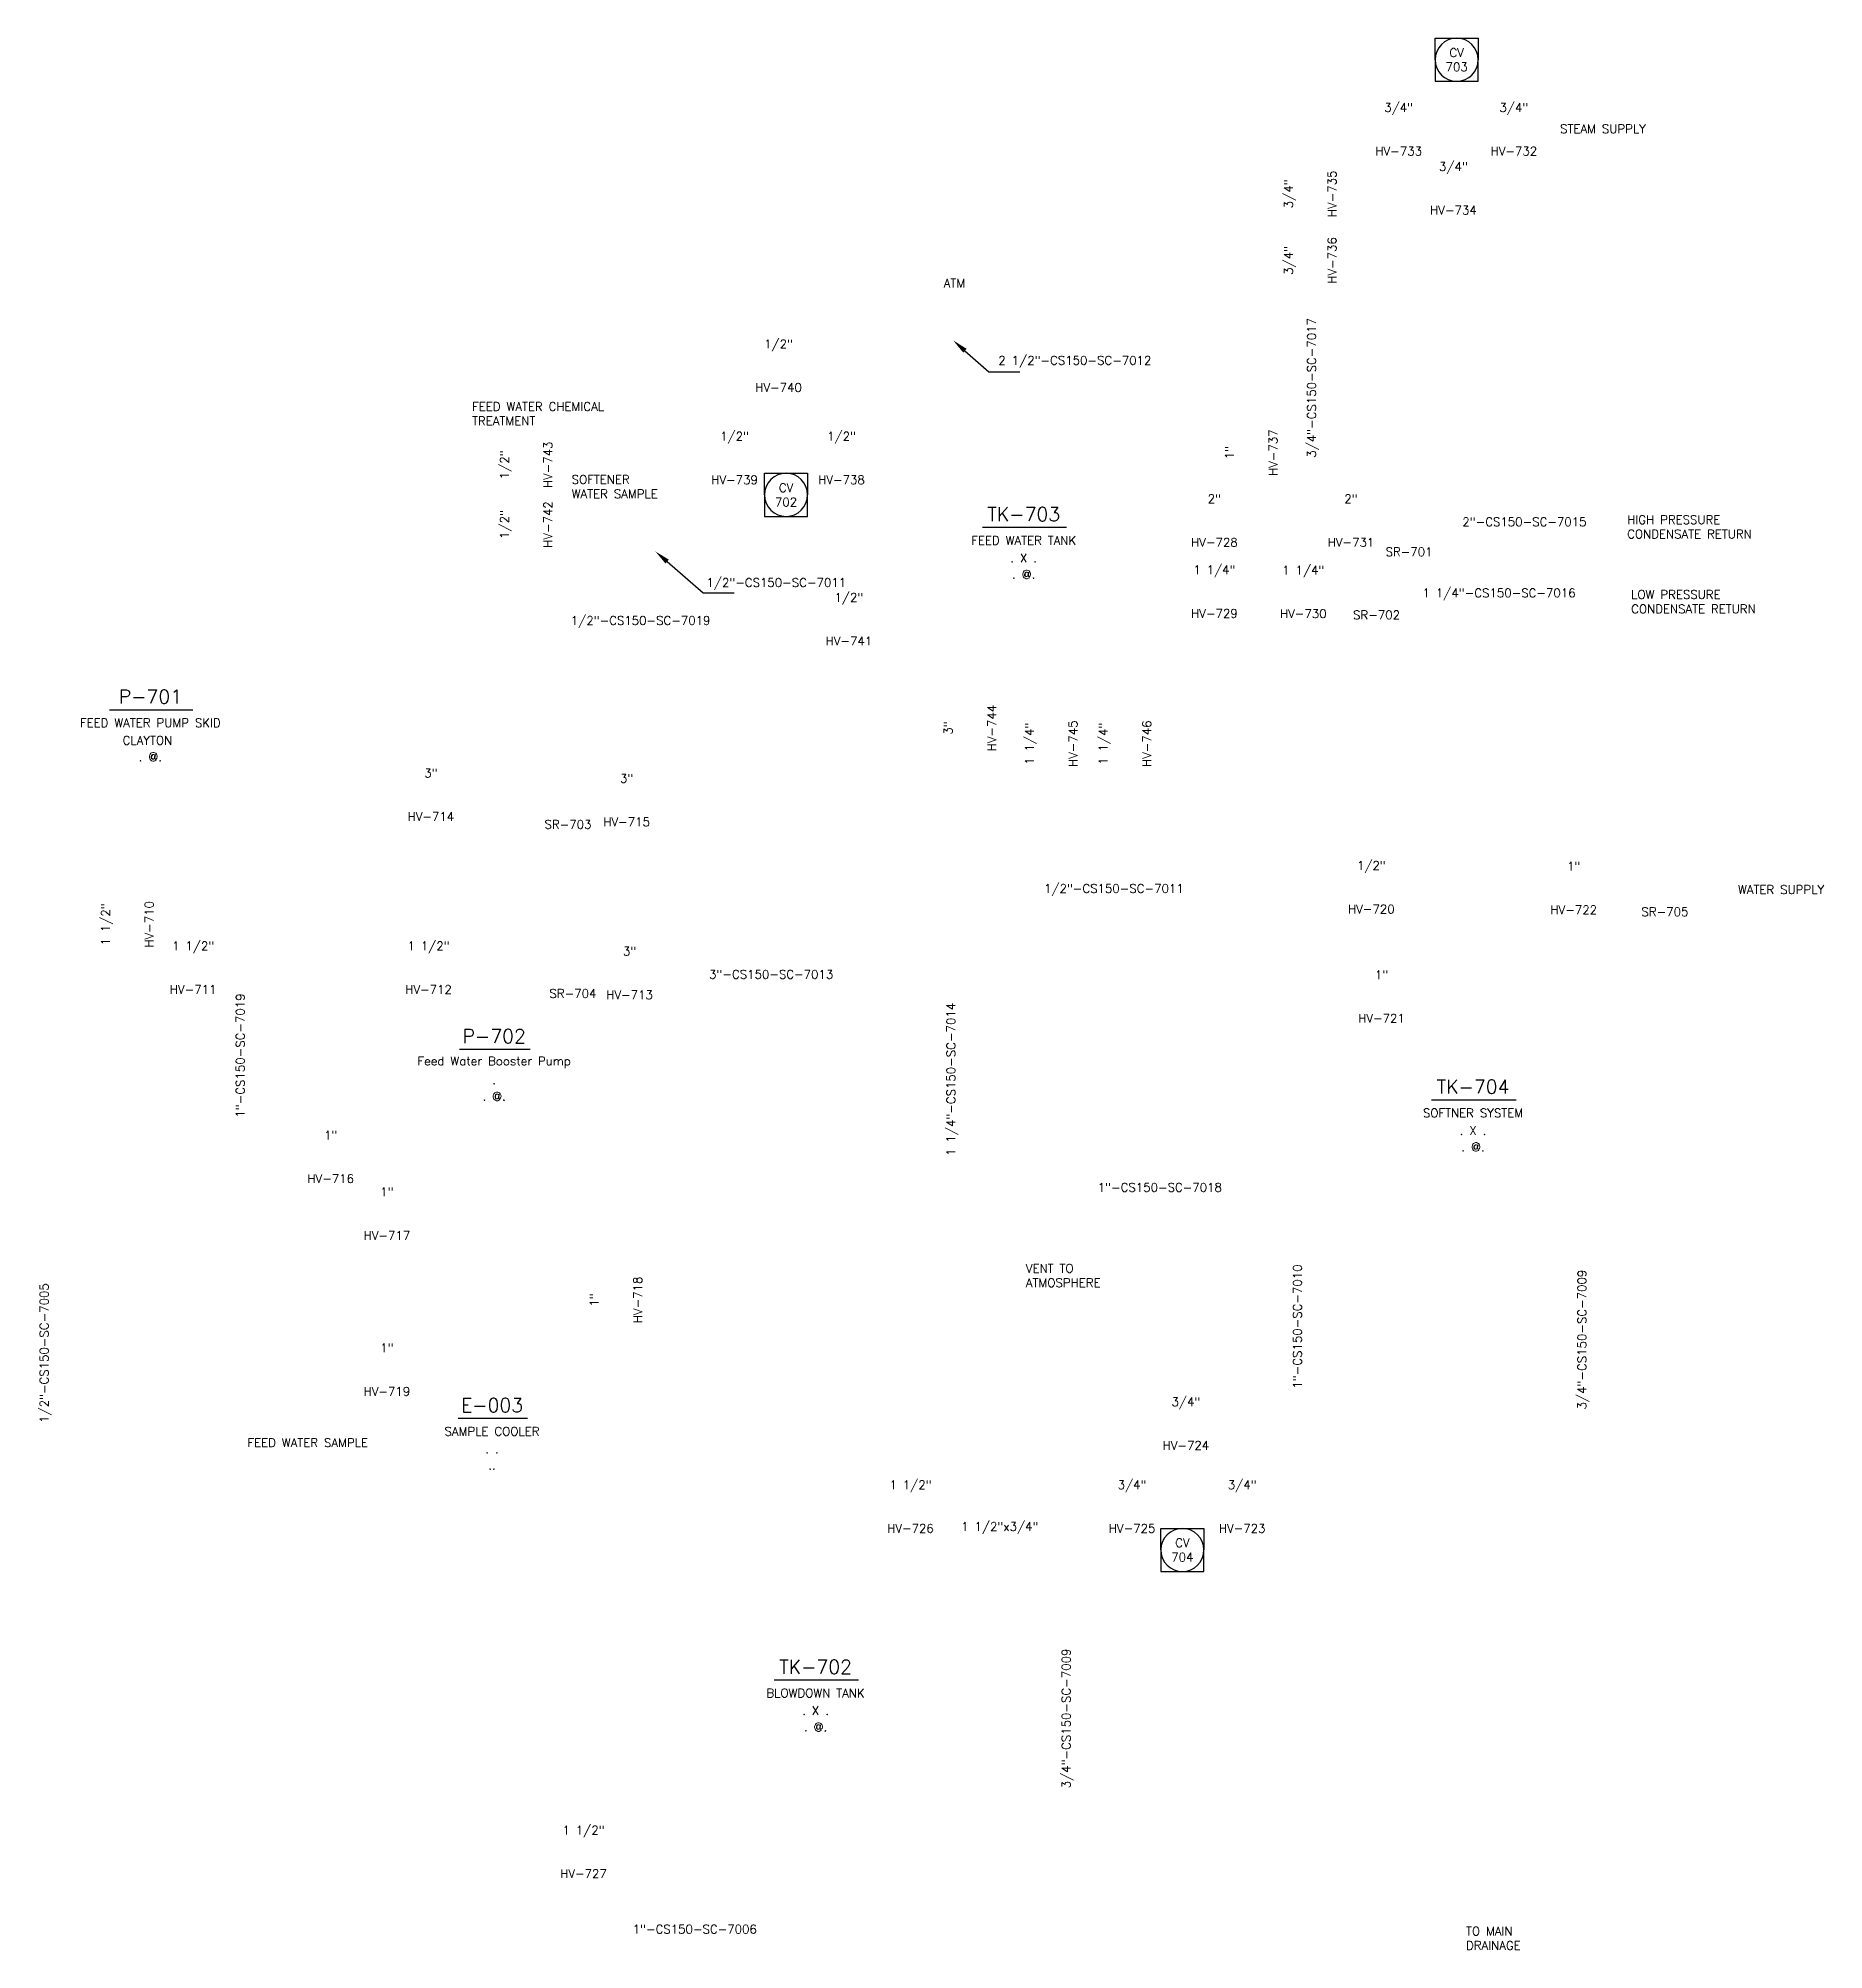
# Model space of a CAD drawing. Header units: inches. Extents: x 0.2 to 41.1, y -1.8 to 20.3.
# Drawn here: x 20.42 to 41.13, y -1.84 to 20.32 of the extents above; entities that cross this region are included whole.
import ezdxf
from ezdxf import colors
from ezdxf.entities.mleader import LeaderData, LeaderLine
from ezdxf.enums import TextEntityAlignment as Align
from ezdxf.math import Vec2, Vec3

# ---------------------------------------------------------------- set-up
doc = ezdxf.new("R2010")
doc.units = ezdxf.units.IN
doc.header["$MEASUREMENT"] = 0
doc.layers.add('Instrument', color=2, linetype='Continuous')
doc.layers.add('Text', color=7, linetype='Continuous')
doc.styles.get("Standard").update_dxf_attribs({"font": 'romans.shx', "height": 0.1})

msp = doc.modelspace()

# ---------------------------------------------------------------- texts
at = {"char_height": 0.1, "attachment_point": 1}
for s, width, heights, insert in [('STEAM SUPPLY', 1.86925, [0.904], (38.07, 19.321)), ('ATM', 1.8017, [0.76], (30.922, 17.533)), ('FEED WATER CHEMICAL TREATMENT', 1.67813, [0.931], (25.453, 16.101)), ('SOFTENER WATER SAMPLE', 1.19425, [0.931], (26.608, 15.255)), ('HIGH PRESSURE CONDENSATE RETURN', 1.86925, [0.904], (38.848, 14.789)), ('LOW PRESSURE CONDENSATE RETURN', 1.59852, [0.904], (38.894, 13.921)), ('WATER SUPPLY', 1.78003, [1.026], (40.133, 10.5)), ('VENT TO\\PATMOSPHERE', 2.14053, [0.895], (31.875, 6.108)), ('FEED WATER SAMPLE', 2.04168, [0.849], (22.848, 4.087)), ('TO MAIN DRAINAGE', 0.86198, [0.895], (36.979, -1.576))]:
    msp.add_mtext_dynamic_manual_height_columns(s, width=width, gutter_width=0.5, heights=heights, dxfattribs=dict(at, insert=insert))

# ---------------------------------------------------------------- blocks, each defined once
blk = doc.blocks.new('*U23')
at = {"color": 0, "linetype": 'ByBlock', "lineweight": -3}
blk.add_line((-0.475, -0.152), (0.491, -0.152), dxfattribs=at)
at = {"color": 0, "linetype": 'ByBlock', "lineweight": -2}
for tag, height, p in [('#(TargetObject.Tag)', 0.16, (0, 0)), ('#(TARGETOBJECT.MANUFACTURER)', 0.1, (0, -0.508)), ('#(TargetObject.Description)', 0.1, (0, -0.304)), ('#(TargetObject.FlowCapacity) @#(TargetObject.TotalDynamicHead)', 0.1, (0, -0.698))]:
    blk.add_attdef(tag, text='', height=height, dxfattribs=at).set_placement(p, align=Align.MIDDLE)
blk = doc.blocks.new('*U8')
at = {"color": 0, "linetype": 'ByBlock', "lineweight": -3}
blk.add_line((-0.479, -0.152), (0.496, -0.152), dxfattribs=at)
at = {"color": 0, "linetype": 'ByBlock', "lineweight": -2}
for tag, height, p in [('#(TargetObject.Tag)', 0.16, (0, 0)), ('#(TargetObject.Width) X #(TargetObject.Height)', 0.1, (0, -0.508)), ('#(TargetObject.Description)', 0.1, (0, -0.304)), ('#(Tanks.DesignPressure) @#(Tanks.DesignTemperature)', 0.1, (0, -0.698))]:
    blk.add_attdef(tag, text='', height=height, dxfattribs=at).set_placement(p, align=Align.MIDDLE)
blk = doc.blocks.new('*U28')
at = {"color": 0, "linetype": 'ByBlock', "lineweight": -3}
blk.add_line((-0.393, -0.152), (0.41, -0.152), dxfattribs=at)
at = {"color": 0, "linetype": 'ByBlock', "lineweight": -2}
for tag, height, p in [('#(TargetObject.Tag)', 0.16, (0, 0)), ('SHELL: #(TARGETOBJECT.SHELLDESIGNPRESSURE) @#(+TARGETOBJECT.SHELLDESIGNTEMPERATURE)', 0.1, (0, -0.508)), ('#(TargetObject.Description)', 0.1, (0, -0.304)), ('TUBE: #(TARGETOBJECT.TUBEDESIGNPRESSURE) @#(+TARGETOBJECT.TUBEDESIGNTEMPERATURE)', 0.1, (0, -0.698))]:
    blk.add_attdef(tag, text='', height=height, dxfattribs=at).set_placement(p, align=Align.MIDDLE)
blk = doc.blocks.new('Valve Label_block')
at = {"color": 0, "linetype": 'ByBlock', "lineweight": -2}
blk.add_attdef('#(TargetObject.Size)', text='', height=0.1, dxfattribs=at).set_placement((0, 0.1875), align=Align.BOTTOM_CENTER)
blk.add_attdef('#(TargetObject.Tag)', text='', height=0.1, dxfattribs=at).set_placement((0, -0.1875), align=Align.TOP_CENTER)
blk = doc.blocks.new('*U77')
at = {"color": 0, "linetype": 'ByBlock', "lineweight": -3}
blk.add_line((-0.483, -0.152), (0.5, -0.152), dxfattribs=at)
at = {"color": 0, "linetype": 'ByBlock', "lineweight": -2}
for tag, height, p in [('#(TargetObject.Tag)', 0.16, (0, 0)), ('#(TargetObject.Width) X #(TargetObject.Height)', 0.1, (0, -0.508)), ('#(TargetObject.Description)', 0.1, (0, -0.304)), ('#(Tanks.DesignPressure) @#(Tanks.DesignTemperature)', 0.1, (0, -0.698))]:
    blk.add_attdef(tag, text='', height=height, dxfattribs=at).set_placement(p, align=Align.MIDDLE)
blk = doc.blocks.new('Pipeline Tag_block')
at = {"color": 0, "linetype": 'ByBlock', "lineweight": -2}
blk.add_attdef('#(TargetObject.Tag)', text='', height=0.1, dxfattribs=at).set_placement((0, 0), align=Align.MIDDLE_CENTER)
blk = doc.blocks.new('AdjacentPipeReducerStyle_block')
at = {"color": 0, "linetype": 'ByBlock', "lineweight": -2}
blk.add_attdef('#(PipeLines.Size)x#(PipeLines.Size)', text='', height=0.1, dxfattribs=at).set_placement((0, 0), align=Align.MIDDLE_CENTER)
blk = doc.blocks.new('Tag_block')
at = {"color": 0, "linetype": 'ByBlock', "lineweight": -2}
blk.add_attdef('#(TargetObject.Tag)', text='', height=0.1, dxfattribs=at).set_placement((0, 0), align=Align.MIDDLE_CENTER)
blk = doc.blocks.new('*U73')
at = {"color": 0, "linetype": 'ByBlock', "lineweight": -2}
for p, q in [((-0.25, 0.25), (0.25, 0.25)), ((-0.25, 0), (-0.25, 0.25)), ((0.25, 0.25), (0.25, 0)), ((-0.25, 0), (-0.25, -0.25)), ((0.25, -0.25), (0.25, 0)), ((-0.25, -0.25), (0.25, -0.25))]:
    blk.add_line(p, q, dxfattribs=at)
for start, end in [(0, 180), (180, 0)]:
    blk.add_arc((0, 0), 0.25, start, end, dxfattribs=at)
blk.add_wipeout([(-0.102, 0.149), (0.107, 0.151), (0.107, 0.024), (-0.102, 0.024)], dxfattribs=at)
blk.add_wipeout([(-0.157, -0.024), (0.162, -0.024), (0.162, -0.155), (-0.157, -0.155)], dxfattribs=at)
for tag, p in [('#(TargetObject.Type)', (0, 0.083)), ('#(TargetObject.LoopNumber)', (0, -0.083))]:
    blk.add_attdef(tag, text='', height=0.1, dxfattribs=at).set_placement(p, align=Align.MIDDLE_CENTER)
blk = doc.blocks.new('*U74')
at = {"color": 0, "linetype": 'ByBlock', "lineweight": -2}
for p, q in [((-0.25, 0.25), (0.25, 0.25)), ((-0.25, 0), (-0.25, 0.25)), ((0.25, 0.25), (0.25, 0)), ((-0.25, 0), (-0.25, -0.25)), ((0.25, -0.25), (0.25, 0)), ((-0.25, -0.25), (0.25, -0.25))]:
    blk.add_line(p, q, dxfattribs=at)
for start, end in [(0, 180), (180, 0)]:
    blk.add_arc((0, 0), 0.25, start, end, dxfattribs=at)
blk.add_wipeout([(-0.102, 0.149), (0.107, 0.151), (0.107, 0.024), (-0.102, 0.024)], dxfattribs=at)
blk.add_wipeout([(-0.16, -0.024), (0.164, -0.024), (0.164, -0.155), (-0.16, -0.155)], dxfattribs=at)
for tag, p in [('#(TargetObject.Type)', (0, 0.083)), ('#(TargetObject.LoopNumber)', (0, -0.083))]:
    blk.add_attdef(tag, text='', height=0.1, dxfattribs=at).set_placement(p, align=Align.MIDDLE_CENTER)
blk = doc.blocks.new('*U75')
at = {"color": 0, "linetype": 'ByBlock', "lineweight": -3}
blk.add_line((-0.401, -0.152), (0.418, -0.152), dxfattribs=at)
at = {"color": 0, "linetype": 'ByBlock', "lineweight": -2}
for tag, height, p in [('#(TargetObject.Tag)', 0.16, (0, 0)), ('#(TARGETOBJECT.MANUFACTURER)', 0.1, (0, -0.508)), ('#(TargetObject.Description)', 0.1, (0, -0.304)), ('#(TargetObject.FlowCapacity) @#(TargetObject.TotalDynamicHead)', 0.1, (0, -0.698))]:
    blk.add_attdef(tag, text='', height=height, dxfattribs=at).set_placement(p, align=Align.MIDDLE)

# ---------------------------------------------------------------- block references
for name, p, values in [('Tag_block', (36.318, 14.367), {'#(TargetObject.Tag)': 'SR-701'}), ('Tag_block', (35.941, 13.635), {'#(TargetObject.Tag)': 'SR-702'}), ('Tag_block', (26.565, 11.206), {'#(TargetObject.Tag)': 'SR-703'}), ('Tag_block', (39.285, 10.193), {'#(TargetObject.Tag)': 'SR-705'}), ('Tag_block', (26.622, 9.246), {'#(TargetObject.Tag)': 'SR-704'}), ('AdjacentPipeReducerStyle_block', (31.573, 3.065), {'#(PipeLines.Size)x#(PipeLines.Size)': '1 1/2"x3/4"'})]:
    msp.add_blockref(name, p).add_auto_attribs(values)
at = {"layer": 'Instrument', "linetype": 'ByBlock'}
msp.add_blockref('*U73', (36.87, 20.072), dxfattribs=at).add_auto_attribs({'#(TargetObject.Type)': 'CV', '#(TargetObject.LoopNumber)': '703'})
at = {"layer": 'Text'}
for name, p, values in [('Valve Label_block', (36.198, 19.25), {'#(TargetObject.Size)': '3/4"', '#(TargetObject.Tag)': 'HV-733'}), ('Valve Label_block', (37.534, 19.25), {'#(TargetObject.Size)': '3/4"', '#(TargetObject.Tag)': 'HV-732'}), ('Valve Label_block', (36.833, 18.566), {'#(TargetObject.Size)': '3/4"', '#(TargetObject.Tag)': 'HV-734'}), ('Valve Label_block', (29.007, 16.509), {'#(TargetObject.Size)': '1/2"', '#(TargetObject.Tag)': 'HV-740'}), ('Pipeline Tag_block', (32.443, 16.586), {'#(TargetObject.Tag)': '2 1/2"-CS150-SC-7012'}), ('Valve Label_block', (28.497, 15.439), {'#(TargetObject.Size)': '1/2"', '#(TargetObject.Tag)': 'HV-739'}), ('Valve Label_block', (29.737, 15.439), {'#(TargetObject.Size)': '1/2"', '#(TargetObject.Tag)': 'HV-738'}), ('*U8', (31.85, 14.803), {'#(TargetObject.Tag)': 'TK-703', '#(TargetObject.Description)': 'FEED WATER TANK', '#(TargetObject.Width) X #(TargetObject.Height)': '. X .', '#(Tanks.DesignPressure) @#(Tanks.DesignTemperature)': '. @.'}), ('Valve Label_block', (34.061, 14.714), {'#(TargetObject.Size)': '2"', '#(TargetObject.Tag)': 'HV-728'}), ('Valve Label_block', (35.645, 14.714), {'#(TargetObject.Size)': '2"', '#(TargetObject.Tag)': 'HV-731'}), ('Pipeline Tag_block', (37.656, 14.714), {'#(TargetObject.Tag)': '2"-CS150-SC-7015'}), ('Valve Label_block', (34.061, 13.89), {'#(TargetObject.Size)': '1 1/4"', '#(TargetObject.Tag)': 'HV-729'}), ('Valve Label_block', (35.092, 13.887), {'#(TargetObject.Size)': '1 1/4"', '#(TargetObject.Tag)': 'HV-730'}), ('Pipeline Tag_block', (28.98, 14.01), {'#(TargetObject.Tag)': '1/2"-CS150-SC-7011'}), ('Valve Label_block', (29.823, 13.57), {'#(TargetObject.Size)': '1/2"', '#(TargetObject.Tag)': 'HV-741'}), ('Pipeline Tag_block', (37.362, 13.89), {'#(TargetObject.Tag)': '1 1/4"-CS150-SC-7016'}), ('Pipeline Tag_block', (27.407, 13.57), {'#(TargetObject.Tag)': '1/2"-CS150-SC-7019'}), ('*U23', (21.722, 12.688), {'#(TargetObject.Tag)': 'P-701', '#(TargetObject.Description)': 'FEED WATER PUMP SKID', '#(TARGETOBJECT.MANUFACTURER)': 'CLAYTON ', '#(TargetObject.FlowCapacity) @#(TargetObject.TotalDynamicHead)': '. @.'}), ('Valve Label_block', (24.975, 11.534), {'#(TargetObject.Size)': '3"', '#(TargetObject.Tag)': 'HV-714'}), ('Valve Label_block', (27.245, 11.472), {'#(TargetObject.Size)': '3"', '#(TargetObject.Tag)': 'HV-715'}), ('Valve Label_block', (35.881, 10.462), {'#(TargetObject.Size)': '1/2"', '#(TargetObject.Tag)': 'HV-720'}), ('Valve Label_block', (38.228, 10.453), {'#(TargetObject.Size)': '1"', '#(TargetObject.Tag)': 'HV-722'}), ('Pipeline Tag_block', (32.895, 10.462), {'#(TargetObject.Tag)': '1/2"-CS150-SC-7011'}), ('Valve Label_block', (22.218, 9.529), {'#(TargetObject.Size)': '1 1/2"', '#(TargetObject.Tag)': 'HV-711'}), ('Valve Label_block', (24.948, 9.529), {'#(TargetObject.Size)': '1 1/2"', '#(TargetObject.Tag)': 'HV-712'}), ('Valve Label_block', (27.279, 9.467), {'#(TargetObject.Size)': '3"', '#(TargetObject.Tag)': 'HV-713'}), ('Pipeline Tag_block', (28.921, 9.467), {'#(TargetObject.Tag)': '3"-CS150-SC-7013'}), ('Valve Label_block', (35.999, 9.195), {'#(TargetObject.Size)': '1"', '#(TargetObject.Tag)': 'HV-721'}), ('*U75', (25.709, 8.75), {'#(TargetObject.Tag)': 'P-702', '#(TargetObject.Description)': 'Feed Water Booster Pump', '#(TARGETOBJECT.MANUFACTURER)': '.', '#(TargetObject.FlowCapacity) @#(TargetObject.TotalDynamicHead)': '. @.'}), ('*U77', (37.06, 8.164), {'#(TargetObject.Tag)': 'TK-704', '#(TargetObject.Description)': 'SOFTNER SYSTEM', '#(TargetObject.Width) X #(TargetObject.Height)': '. X .', '#(Tanks.DesignPressure) @#(Tanks.DesignTemperature)': '. @.'}), ('Valve Label_block', (23.814, 7.336), {'#(TargetObject.Size)': '1"', '#(TargetObject.Tag)': 'HV-716'}), ('Valve Label_block', (24.465, 6.677), {'#(TargetObject.Size)': '1"', '#(TargetObject.Tag)': 'HV-717'}), ('Pipeline Tag_block', (33.428, 6.997), {'#(TargetObject.Tag)': '1"-CS150-SC-7018'}), ('Valve Label_block', (24.465, 4.869), {'#(TargetObject.Size)': '1"', '#(TargetObject.Tag)': 'HV-719'}), ('*U28', (25.684, 4.472), {'#(TargetObject.Tag)': 'E-003', '#(TargetObject.Description)': 'SAMPLE COOLER', 'SHELL: #(TARGETOBJECT.SHELLDESIGNPRESSURE) @#(+TARGETOBJECT.SHELLDESIGNTEMPERATURE)': '. .', 'TUBE: #(TARGETOBJECT.TUBEDESIGNPRESSURE) @#(+TARGETOBJECT.TUBEDESIGNTEMPERATURE)': '..'}), ('Valve Label_block', (33.731, 4.243), {'#(TargetObject.Size)': '3/4"', '#(TargetObject.Tag)': 'HV-724'}), ('Valve Label_block', (30.537, 3.281), {'#(TargetObject.Size)': '1 1/2"', '#(TargetObject.Tag)': 'HV-726'}), ('Valve Label_block', (33.106, 3.281), {'#(TargetObject.Size)': '3/4"', '#(TargetObject.Tag)': 'HV-725'}), ('Valve Label_block', (34.383, 3.281), {'#(TargetObject.Size)': '3/4"', '#(TargetObject.Tag)': 'HV-723'}), ('*U8', (29.436, 1.438), {'#(TargetObject.Tag)': 'TK-702', '#(TargetObject.Description)': 'BLOWDOWN TANK', '#(TargetObject.Width) X #(TargetObject.Height)': '. X .', '#(Tanks.DesignPressure) @#(Tanks.DesignTemperature)': '. @.'}), ('Valve Label_block', (26.745, -0.723), {'#(TargetObject.Size)': '1 1/2"', '#(TargetObject.Tag)': 'HV-727'}), ('Pipeline Tag_block', (28.035, -1.604), {'#(TargetObject.Tag)': '1"-CS150-SC-7006'})]:
    msp.add_blockref(name, p, dxfattribs=at).add_auto_attribs(values)
at = {"layer": 'Text', "rotation": 90}
for name, p, values in [('Valve Label_block', (35.188, 18.517), {'#(TargetObject.Size)': '3/4"', '#(TargetObject.Tag)': 'HV-735'}), ('Valve Label_block', (35.188, 17.745), {'#(TargetObject.Size)': '3/4"', '#(TargetObject.Tag)': 'HV-736'}), ('Pipeline Tag_block', (35.188, 16.267), {'#(TargetObject.Tag)': '3/4"-CS150-SC-7017'}), ('Valve Label_block', (34.504, 15.516), {'#(TargetObject.Size)': '1"', '#(TargetObject.Tag)': 'HV-737'}), ('Valve Label_block', (26.095, 15.375), {'#(TargetObject.Size)': '1/2"', '#(TargetObject.Tag)': 'HV-743'}), ('Valve Label_block', (26.095, 14.683), {'#(TargetObject.Size)': '1/2"', '#(TargetObject.Tag)': 'HV-742'}), ('Valve Label_block', (31.241, 12.323), {'#(TargetObject.Size)': '3"', '#(TargetObject.Tag)': 'HV-744'}), ('Valve Label_block', (32.184, 12.141), {'#(TargetObject.Size)': '1 1/4"', '#(TargetObject.Tag)': 'HV-745'}), ('Valve Label_block', (33.04, 12.141), {'#(TargetObject.Size)': '1 1/4"', '#(TargetObject.Tag)': 'HV-746'}), ('Valve Label_block', (21.47, 10.047), {'#(TargetObject.Size)': '1 1/2"', '#(TargetObject.Tag)': 'HV-710'}), ('Pipeline Tag_block', (22.765, 8.526), {'#(TargetObject.Tag)': '1"-CS150-SC-7019'}), ('Pipeline Tag_block', (31.006, 8.249), {'#(TargetObject.Tag)': '1 1/4"-CS150-SC-7014'}), ('Pipeline Tag_block', (35.023, 5.384), {'#(TargetObject.Tag)': '1"-CS150-SC-7010'}), ('Pipeline Tag_block', (38.323, 5.232), {'#(TargetObject.Tag)': '3/4"-CS150-SC-7009'}), ('Pipeline Tag_block', (20.491, 5.076), {'#(TargetObject.Tag)': '1/2"-CS150-SC-7005'}), ('Valve Label_block', (27.136, 5.692), {'#(TargetObject.Size)': '1"', '#(TargetObject.Tag)': 'HV-718'}), ('Pipeline Tag_block', (32.342, 0.839), {'#(TargetObject.Tag)': '3/4"-CS150-SC-7009'})]:
    msp.add_blockref(name, p, dxfattribs=at).add_auto_attribs(values)

msp.set_redraw_order([(e.dxf.handle, doc.entitydb.next_handle()) for e in msp.query("TEXT MTEXT ATTDEF DIMENSION ARC_DIMENSION")])  # texts and dimensions are drawn at this point

# ---------------------------------------------------------------- leaders
ml = msp.add_multileader_mtext('Standard')
ml.set_content('', color=256)
ml.set_leader_properties()
ml.build(insert=Vec2(0, 0))
ml.multileader.update_dxf_attribs({"text_right_attachment_type": 6, "dogleg_length": 0.36, "arrow_head_size": 0.18})
ctx = ml.context
ctx.base_point, ctx.char_height, ctx.arrow_head_size, ctx.landing_gap_size, ctx.plane_origin = Vec3(31.805, 16.454), 0.18, 0.18, 0.09, Vec3(31.033, 16.817)
ctx.right_attachment = 6
notes = []
notes.append((ctx, [(0, (1, 1, 0), (31.445, 16.454), (1, 0), 0.36, [(0, [(31.033, 16.817)], 0, [])])]))
ctx.mtext.insert, ctx.mtext.flow_direction = Vec3(31.895, 16.544), 5
ml = msp.add_multileader_mtext('Standard')
ml.set_content('', color=256)
ml.set_leader_properties()
ml.build(insert=Vec2(0, 0))
ml.multileader.update_dxf_attribs({"text_right_attachment_type": 6, "dogleg_length": 0.36, "arrow_head_size": 0.18})
ctx = ml.context
ctx.base_point, ctx.char_height, ctx.arrow_head_size, ctx.landing_gap_size, ctx.plane_origin = Vec3(28.493, 13.892), 0.18, 0.18, 0.09, Vec3(27.579, 14.371)
ctx.right_attachment = 6
notes.append((ctx, [(0, (1, 1, 0), (28.133, 13.892), (1, 0), 0.36, [(0, [(27.579, 14.371)], 0, [])])]))
ctx.mtext.insert, ctx.mtext.flow_direction = Vec3(28.583, 13.982), 5
for ctx, leaders in notes:
    for number, flags, end, landing, length, lines in leaders:
        leader = LeaderData()
        leader.index, (leader.has_last_leader_line, leader.has_dogleg_vector, leader.attachment_direction) = number, flags
        leader.last_leader_point, leader.dogleg_vector, leader.dogleg_length = Vec3(end), Vec3(landing), length
        for number, points, colour, breaks in lines:
            line = LeaderLine()
            line.index, line.vertices, line.color, line.breaks = number, Vec3.list(points), colors.encode_raw_color(colour), breaks
            leader.lines.append(line)
        ctx.leaders.append(leader)

# ---------------------------------------------------------------- next in the draw order: block references
at = {"layer": 'Instrument', "linetype": 'ByBlock'}
for name, p, values in [('*U73', (29.094, 15.027), {'#(TargetObject.Type)': 'CV', '#(TargetObject.LoopNumber)': '702'}), ('*U74', (33.69, 2.793), {'#(TargetObject.Type)': 'CV', '#(TargetObject.LoopNumber)': '704'})]:
    msp.add_blockref(name, p, dxfattribs=at).add_auto_attribs(values)

doc.saveas('drawing.dxf')
